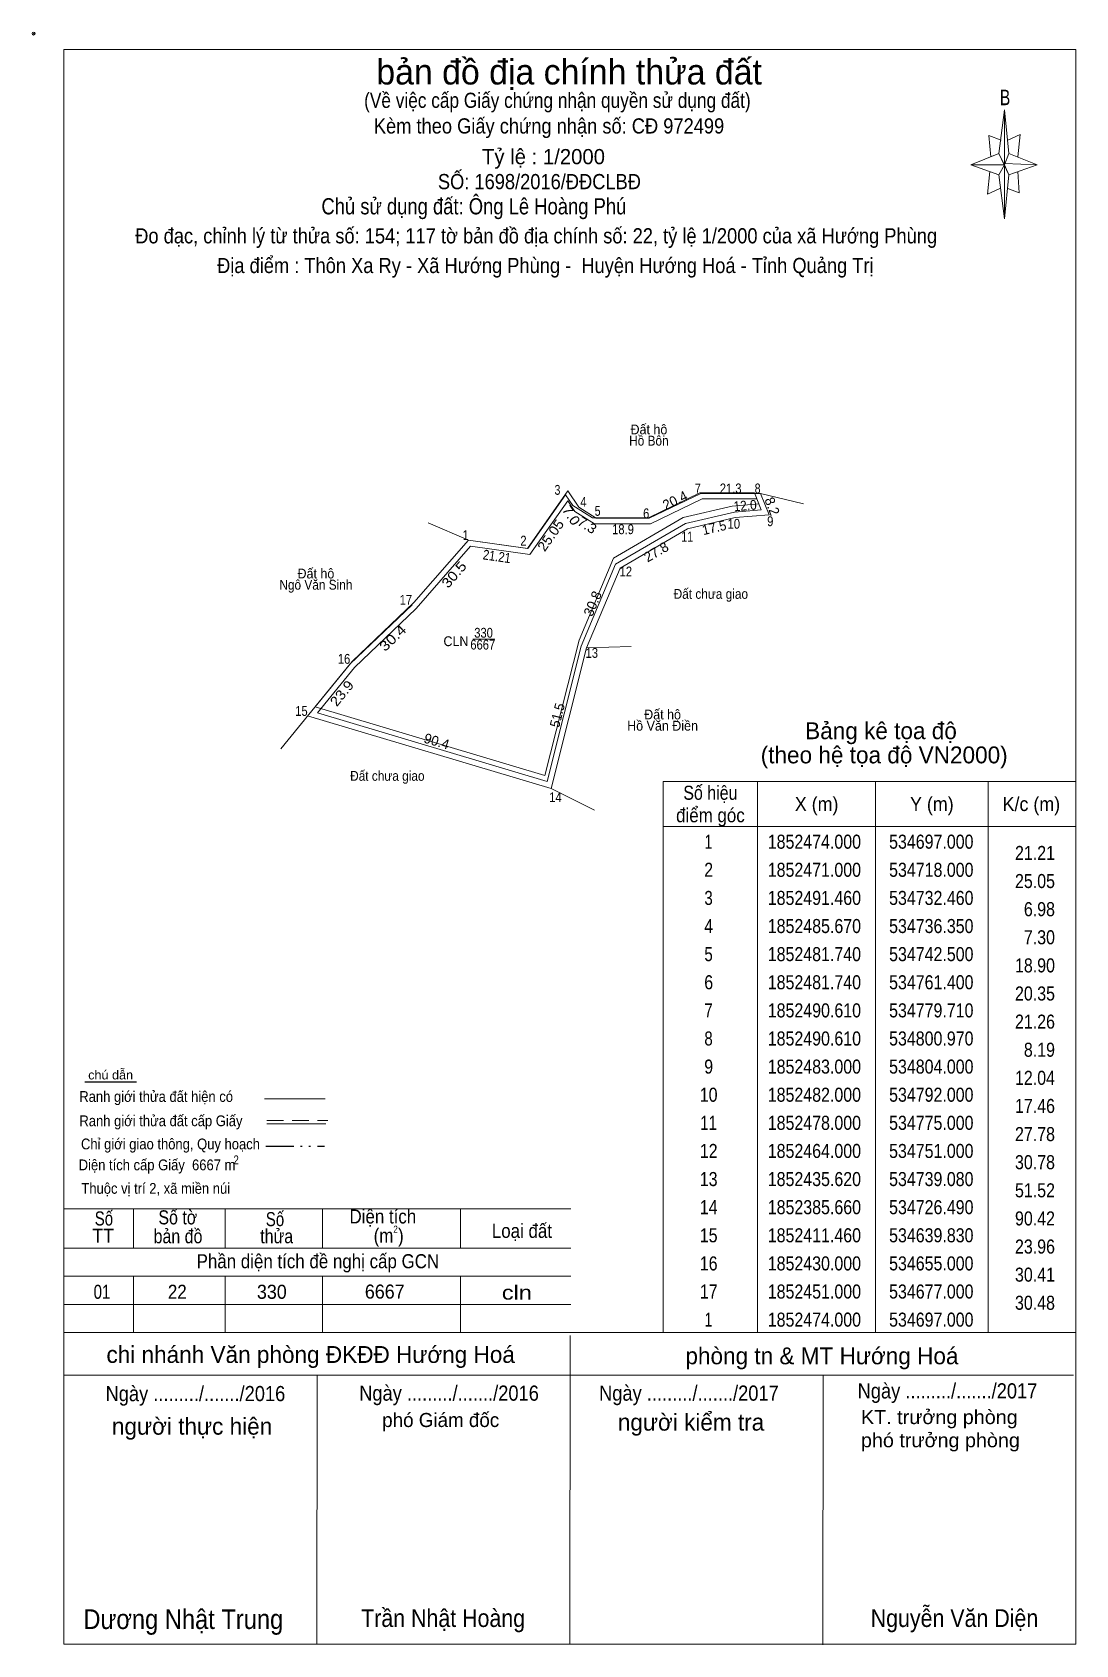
# Model space of a CAD drawing. Header units: metres. Extents: x 532797 to 534913, y 1852062 to 1852655.
# Drawn here: x 534542 to 534913, y 1852081 to 1852655 of the extents above; entities that cross this region are included whole.
import ezdxf
from ezdxf.enums import TextEntityAlignment as Align

# ---------------------------------------------------------------- set-up
doc = ezdxf.new("R2010")
doc.units = ezdxf.units.M
doc.header["$LTSCALE"] = 2
doc.header["$PDMODE"] = 32
doc.header["$PDSIZE"] = 1
for name, pattern in [('DASH_DOUBLE_DOT', [9.2, 5, -1.2, 0.3, -1.2, 0.3, -1.2]), ('DOTTED', [1.5, 0.3, -1.2]), ('MEDIUM_DASHED', [4.5, 3, -1.5])]:
    doc.linetypes.add(name, pattern=pattern)
for name, color, linetype, lineweight in [('1', 7, 'DOTTED', 13), ('10', 7, 'Continuous', 13), ('11', 7, 'Continuous', 13), ('15', 7, 'Continuous', 13), ('16', 7, 'Continuous', 25), ('17', 7, 'Continuous', 13), ('5', 7, 'Continuous', 13), ('6', 7, 'Continuous', 13), ('63', 7, 'Continuous', 13)]:
    doc.layers.add(name, color=color, linetype=linetype, lineweight=lineweight)
doc.layers.add('34', color=7, linetype='Continuous')

msp = doc.modelspace()

# ---------------------------------------------------------------- texts
at = {"layer": '1'}
for s, height, width, p in [('330', 3.5, 0.85, (534702.42, 1852439.27)), ('CLN', 3.5, 0.95, (534692.6, 1852436.27)), ('6667', 3.5, 0.85, (534702.135, 1852435.06)), ('2', 2.5, 0.85, (534671.105, 1852227.64))]:
    msp.add_text(s, height=height, dxfattribs=dict(at, width=width)).set_placement(p, align=Align.CENTER)
at = {"layer": '16', "width": 0.8}
msp.add_text('2', height=3.2, dxfattribs=at).set_placement((534614.385, 1852251.92), align=Align.CENTER)
at = {"layer": '34', "width": 0.85}
msp.add_text('Chủ sử dụng đất: Ông Lê Hoàng Phú', height=5.76, dxfattribs=at).set_placement((534644.73, 1852589.84))
at = {"layer": '5'}
for s, height, p in [('bản đồ địa chính thửa đất', 9, (534732.855, 1852636.04)), ('Tỷ lệ : 1/2000', 5.4, (534723.74, 1852607.68))]:
    msp.add_text(s, height=height, dxfattribs=at).set_placement(p, align=Align.CENTER)
for s, height, width, p in [('(Về việc cấp Giấy chứng nhận quyền sử dụng đất)', 5.4, 0.85, (534728.69, 1852627.72)), ('B', 5.51, 0.75, (534887.97, 1852628.68)), ('Kèm theo Giấy chứng nhận số: CĐ 972499', 5.4, 0.9, (534725.71, 1852618.6)), ('SỐ: 1698/2016/ĐĐCLBĐ', 5.4, 0.9, (534722.29, 1852598.8)), ('Đo đạc, chỉnh lý từ thửa số: 154; 117 tờ bản đồ địa chính số: 22, tỷ lệ 1/2000 của xã Hướng Phùng', 5.4, 0.9, (534721.135, 1852579.52)), ('Địa điểm : Thôn Xa Ry - Xã Hướng Phùng -  Huyện Hướng Hoá - Tỉnh Quảng Trị ', 5.4, 0.9, (534725.305, 1852568.96)), ('chú dẫn', 3.199, 1.05, (534569.725, 1852282.16)), ('Ranh giới thửa đất hiện có ', 3.84, 0.9, (534586.565, 1852274.16)), ('Ranh giới thửa đất cấp Giấy', 3.84, 0.9, (534587.63, 1852265.52)), ('Chỉ giới giao thông, Quy hoạch', 3.84, 0.9, (534591.01, 1852257.28)), ('Diện tích cấp Giấy  6667 m', 3.84, 0.9, (534586.235, 1852249.84)), ('Thuộc vị trí 2, xã miền núi', 3.84, 0.9, (534585.775, 1852241.48)), ('Số tờ', 5, 0.85, (534593.64, 1852230.6)), ('Diện tích', 5, 0.9, (534666.585, 1852230.92)), ('Số', 5, 0.8, (534567.33, 1852230.2)), ('Số', 5, 0.8, (534628.21, 1852229.96)), ('Loại đất', 5, 0.9, (534716.065, 1852225.8)), ('TT', 5, 0.95, (534567.065, 1852224.04)), ('bản đồ', 5, 0.85, (534593.695, 1852223.88)), ('thửa', 5, 0.85, (534628.815, 1852223.88)), ('(m )', 5, 0.9, (534668.65, 1852224.12)), ('Phần diện tích đề nghị cấp GCN', 5, 0.9, (534643.465, 1852215)), ('01', 5, 0.8, (534566.64, 1852204.12)), ('22', 5, 0.9, (534593.44, 1852204.12)), ('330', 5, 0.95, (534627.08, 1852204.12)), ('6667', 5, 0.95, (534667.25, 1852204.2)), ('cln', 5, 1.25, (534714.26, 1852203.84))]:
    msp.add_text(s, height=height, dxfattribs=dict(at, width=width)).set_placement(p, align=Align.CENTER)
at = {"layer": '6'}
for s, height, p in [('Bảng kê tọa độ ', 6, (534844.945, 1852403.18)), ('(theo hệ tọa độ VN2000)', 6, (534844.965, 1852394.58)), ('chi nhánh Văn phòng ĐKĐĐ Hướng Hoá', 6, (534640.905, 1852181.32)), ('phòng tn & MT Hướng Hoá', 6, (534822.815, 1852180.84)), ('người thực hiện', 6, (534598.705, 1852155.8)), ('phó Giám đốc', 5, (534687.17, 1852158.52)), ('người kiểm tra', 6, (534776.24, 1852157.24))]:
    msp.add_text(s, height=height, dxfattribs=at).set_placement(p, align=Align.CENTER)
for s, height, width, p in [('Ngày ........./......./2016', 5.4, 0.9, (534599.89, 1852167.72)), ('Ngày ........./......./2016', 5.4, 0.9, (534690.13, 1852167.88)), ('Ngày ........./......./2017', 5.4, 0.9, (534775.49, 1852167.88)), ('Ngày ........./......./2017', 5.4, 0.9, (534867.49, 1852168.68)), ('KT. trưởng phòng', 5, 1.05, (534864.59, 1852159.56)), ('phó trưởng phòng', 5, 1.05, (534864.965, 1852151.33)), ('Dương Nhật Trung', 7, 0.9, (534595.585, 1852086.68)), ('Trần Nhật Hoàng', 6.32, 0.9, (534688.025, 1852087.4)), ('Nguyễn Văn Diện', 6.32, 0.9, (534869.975, 1852087.4))]:
    msp.add_text(s, height=height, dxfattribs=dict(at, width=width)).set_placement(p, align=Align.CENTER)
at = {"layer": '63'}
for s, height, width, p in [('Hồ Bôn', 3.5, 0.9, (534761.25, 1852507.6)), ('Đất hộ', 3.5, 0.95, (534761.255, 1852511.6)), ('21.3', 3.5, 0.85, (534790.34, 1852490.61)), ('18.9', 3.5, 0.85, (534752.035, 1852476.09)), ('Ngô Văn Sinh', 3.5, 0.9, (534642.765, 1852456.35)), ('Đất hộ', 3.5, 0.95, (534642.765, 1852460.35)), ('Đất chưa giao', 3.5, 0.9, (534783.295, 1852453.11)), ('Đất hộ', 3.5, 0.95, (534766.115, 1852410.21)), ('Hồ Văn Điền', 3.5, 0.95, (534766.11, 1852406.21)), ('Đất chưa giao', 3.5, 0.9, (534668.175, 1852388.38)), ('Số hiệu', 5, 0.85, (534783.125, 1852381.62)), ('điểm góc', 5, 0.9, (534783.135, 1852373.62)), ('X (m)', 5, 0.95, (534820.93, 1852377.62)), ('Y (m)', 5, 0.95, (534861.93, 1852377.62)), ('K/c (m)', 5, 0.95, (534897.335, 1852377.62)), (' 1', 5, 0.75, (534781.73, 1852364.22)), ('1852474.000', 5, 0.85, (534820.13, 1852364.22)), ('534697.000', 5, 0.85, (534861.725, 1852364.22)), (' 2', 5, 0.85, (534781.73, 1852354.22)), ('1852471.000', 5, 0.85, (534820.13, 1852354.22)), ('534718.000', 5, 0.85, (534861.725, 1852354.22)), (' 3', 5, 0.8, (534781.735, 1852344.22)), ('1852491.460', 5, 0.85, (534820.13, 1852344.22)), ('534732.460', 5, 0.85, (534861.725, 1852344.22)), (' 4', 5, 0.85, (534781.73, 1852334.22)), ('1852485.670', 5, 0.85, (534820.13, 1852334.22)), ('534736.350', 5, 0.85, (534861.725, 1852334.22)), (' 5', 5, 0.8, (534781.735, 1852324.22)), ('1852481.740', 5, 0.85, (534820.13, 1852324.22)), ('534742.500', 5, 0.85, (534861.725, 1852324.22)), (' 6', 5, 0.85, (534781.735, 1852314.22)), ('1852481.740', 5, 0.85, (534820.13, 1852314.22)), ('534761.400', 5, 0.85, (534861.725, 1852314.22)), (' 7', 5, 0.8, (534781.73, 1852304.22)), ('1852490.610', 5, 0.85, (534820.13, 1852304.22)), ('534779.710', 5, 0.85, (534861.725, 1852304.22)), (' 8', 5, 0.8, (534781.73, 1852294.22)), ('1852490.610', 5, 0.85, (534820.13, 1852294.22)), ('534800.970', 5, 0.85, (534861.725, 1852294.22)), (' 9', 5, 0.85, (534781.73, 1852284.22)), ('1852483.000', 5, 0.85, (534820.13, 1852284.22)), ('534804.000', 5, 0.85, (534861.725, 1852284.22)), (' 10', 5, 0.85, (534781.725, 1852274.22)), ('1852482.000', 5, 0.85, (534820.13, 1852274.22)), ('534792.000', 5, 0.85, (534861.725, 1852274.22)), (' 11', 5, 0.8, (534781.725, 1852264.22)), ('1852478.000', 5, 0.85, (534820.13, 1852264.22)), ('534775.000', 5, 0.85, (534861.725, 1852264.22)), (' 12', 5, 0.85, (534781.735, 1852254.22)), ('1852464.000', 5, 0.85, (534820.13, 1852254.22)), ('534751.000', 5, 0.85, (534861.725, 1852254.22)), (' 13', 5, 0.85, (534781.73, 1852244.22)), ('1852435.620', 5, 0.85, (534820.13, 1852244.22)), ('534739.080', 5, 0.85, (534861.725, 1852244.22)), (' 14', 5, 0.85, (534781.725, 1852234.22)), ('1852385.660', 5, 0.85, (534820.13, 1852234.22)), ('534726.490', 5, 0.85, (534861.725, 1852234.22)), (' 15', 5, 0.85, (534781.73, 1852224.22)), ('1852411.460', 5, 0.85, (534820.13, 1852224.22)), ('534639.830', 5, 0.85, (534861.725, 1852224.22)), (' 16', 5, 0.85, (534781.73, 1852214.22)), ('1852430.000', 5, 0.85, (534820.13, 1852214.22)), ('534655.000', 5, 0.85, (534861.725, 1852214.22)), (' 17', 5, 0.85, (534781.735, 1852204.22)), ('1852451.000', 5, 0.85, (534820.13, 1852204.22)), ('534677.000', 5, 0.85, (534861.725, 1852204.22)), (' 1', 5, 0.75, (534781.73, 1852194.22)), ('1852474.000', 5, 0.85, (534820.13, 1852194.22)), ('534697.000', 5, 0.85, (534861.725, 1852194.22))]:
    msp.add_text(s, height=height, dxfattribs=dict(at, width=width)).set_placement(p, align=Align.CENTER)
for s, height, width, p in [(' 7', 3.5, 0.8, (534779.71, 1852490.61)), (' 8', 3.5, 0.8, (534800.97, 1852490.61)), (' 3', 3.5, 0.8, (534729.75, 1852490.1)), (' 4', 3.5, 0.85, (534739.06, 1852485.85)), (' 5', 3.5, 0.8, (534744.04, 1852482.63)), (' 6', 3.5, 0.85, (534761.4, 1852481.74)), (' 1', 3.5, 0.75, (534697, 1852474)), (' 11', 3.5, 0.8, (534776.96, 1852473.46)), (' 10', 3.5, 0.85, (534793.68, 1852478.03)), (' 9', 3.5, 0.85, (534805.54, 1852478.94)), (' 2', 3.5, 0.85, (534717.72, 1852472.03)), (' 12', 3.5, 0.85, (534755.25, 1852461.06)), (' 17', 3.5, 0.85, (534677, 1852451)), (' 16', 3.5, 0.85, (534655, 1852430)), (' 13', 3.5, 0.85, (534743.14, 1852432.11)), (' 15', 3.5, 0.85, (534639.83, 1852411.46)), (' 14', 3.5, 0.85, (534730.23, 1852380.79)), ('21.21', 5, 0.85, (534905.73, 1852360.22)), ('25.05', 5, 0.85, (534905.73, 1852350.22)), ('6.98', 5, 0.85, (534905.73, 1852340.22)), ('7.30', 5, 0.85, (534905.73, 1852330.22)), ('18.90', 5, 0.85, (534905.73, 1852320.22)), ('20.35', 5, 0.85, (534905.73, 1852310.22)), ('21.26', 5, 0.85, (534905.73, 1852300.22)), ('8.19', 5, 0.85, (534905.73, 1852290.22)), ('12.04', 5, 0.85, (534905.73, 1852280.22)), ('17.46', 5, 0.85, (534905.73, 1852270.22)), ('27.78', 5, 0.85, (534905.73, 1852260.22)), ('30.78', 5, 0.85, (534905.73, 1852250.22)), ('51.52', 5, 0.85, (534905.73, 1852240.22)), ('90.42', 5, 0.85, (534905.73, 1852230.22)), ('23.96', 5, 0.85, (534905.73, 1852220.22)), ('30.41', 5, 0.85, (534905.73, 1852210.22)), ('30.48', 5, 0.85, (534905.73, 1852200.22))]:
    msp.add_text(s, height=height, dxfattribs=dict(at, width=width)).set_placement(p, align=Align.RIGHT)
for s, rotation, p in [('20.4', 25.847, (534771.312, 1852486.549)), ('8.2', 291.71, (534803.481, 1852485.367)), ('27.8', 30.256, (534764.723, 1852468.279)), ('30.8', 67.217, (534742.846, 1852450.722)), ('90.4', 343.421, (534685.251, 1852400.746))]:
    msp.add_text(s, height=3.5, rotation=rotation, dxfattribs=at).set_placement(p, align=Align.CENTER)
for s, rotation, width, p in [('12.0', 4.764, 0.9, (534795.635, 1852484.53)), ('7.0', 303.895, 1.1, (534732.156, 1852481.781)), ('25.05', 54.749, 1.05, (534727.721, 1852474.67)), ('7.3', 327.42, 1.05, (534738.363, 1852477.811)), ('17.5', 13.241, 0.95, (534784.874, 1852476.732)), ('30.5', 48.991, 1.15, (534693.241, 1852460.562)), ('21.21', 351.87, 0.85, (534706.913, 1852466.472)), ('30.4', 43.668, 1.2, (534671.312, 1852437.907)), ('23.9', 50.709, 1.1, (534653.355, 1852418.377)), ('51.5', 75.856, 0.95, (534730.354, 1852411.282))]:
    msp.add_text(s, height=3.5, rotation=rotation, dxfattribs=dict(at, width=width)).set_placement(p, align=Align.CENTER)

# ---------------------------------------------------------------- linework, layer by layer
at = {"layer": '10'}
for p, q in [((534816.25, 1852486.93), (534800.97, 1852490.61)), ((534754.92, 1852436.2), (534739.08, 1852435.62))]:
    msp.add_line(p, q, dxfattribs=at)
msp.add_lwpolyline([(534697, 1852474), (534718.14, 1852470.98), (534731.63, 1852490.07), (534734.13, 1852486.34), (534741.13, 1852481.87), (534761.07, 1852481.87), (534779.38, 1852490.74), (534798.82, 1852490.74), (534800.35, 1852486.9), (534790.9, 1852486.11), (534773.46, 1852482.01), (534748.62, 1852467.52), (534736.39, 1852438.39), (534724.27, 1852390.3), (534642.49, 1852414.65), (534655.68, 1852430.77), (534677.66, 1852451.75)], close=True, dxfattribs=at)
msp.add_lwpolyline([(534739.08, 1852435.62), (534726.49, 1852385.66), (534741.86, 1852377.88)], dxfattribs=at)
at = {"layer": '11'}
msp.add_lwpolyline([(534697.79, 1852471.87), (534718.93, 1852468.85), (534732.42, 1852487.94), (534734.92, 1852484.21), (534741.92, 1852479.74), (534761.86, 1852479.74), (534780.17, 1852488.61), (534799.61, 1852488.61), (534801.14, 1852484.77), (534791.69, 1852483.98), (534774.25, 1852479.88), (534749.41, 1852465.39), (534737.18, 1852436.26), (534725.06, 1852388.17), (534643.28, 1852412.52), (534656.47, 1852428.64), (534678.45, 1852449.62)], close=True, dxfattribs=at)
at = {"layer": '15'}
msp.add_line((534682.7, 1852480.13), (534697, 1852474), dxfattribs=at)
for points in [[(534800.97, 1852490.61), (534804, 1852483), (534792, 1852482), (534775, 1852478), (534751, 1852464), (534739.08, 1852435.62), (534726.49, 1852385.66), (534639.83, 1852411.46)], [(534697, 1852474), (534718, 1852471), (534732.46, 1852491.46), (534736.35, 1852485.67), (534742.5, 1852481.74), (534761.4, 1852481.74), (534779.71, 1852490.61), (534800.97, 1852490.61)], [(534677, 1852451), (534655, 1852430), (534630.26, 1852399.76)]]:
    msp.add_lwpolyline(points, dxfattribs=at)
at = {"layer": '16'}
msp.add_line((534578.93, 1852281.2), (534560.49, 1852281.2), dxfattribs=at)
at = {"layer": '17'}
for p, q in [((534733.13, 1852081.16), (534733.21, 1852191.08)), ((534643.13, 1852081.24), (534643.21, 1852176.92)), ((534823.13, 1852081.08), (534823.21, 1852176.92))]:
    msp.add_line(p, q, dxfattribs=at)
at = {"layer": '5'}
for p, q in [((534885.77, 1852611.48), (534887.77, 1852627.08)), ((534889.37, 1852611.48), (534899.37, 1852607.48)), ((534885.77, 1852603.88), (534875.77, 1852607.48)), ((534889.37, 1852603.88), (534887.77, 1852588.28)), ((534892.57, 1852605.08), (534892.97, 1852597.48)), ((534892.97, 1852597.48), (534888.97, 1852599.08)), ((534624.49, 1852275.28), (534646.01, 1852275.28)), ((534625.29, 1852266.32), (534646.33, 1852266.32)), ((534553.13, 1852236.12), (534733.45, 1852236.12)), ((534577.85, 1852236.12), (534577.85, 1852222.36)), ((534610.49, 1852236.12), (534610.49, 1852222.12)), ((534645.05, 1852236.12), (534645.05, 1852222.12)), ((534694.25, 1852236.12), (534694.25, 1852222.12)), ((534553.13, 1852222.12), (534733.45, 1852222.12)), ((534553.13, 1852212.12), (534733.45, 1852212.12)), ((534577.85, 1852212.12), (534577.85, 1852192.12)), ((534610.49, 1852212.12), (534610.49, 1852192.12)), ((534645.05, 1852212.12), (534645.05, 1852192.12)), ((534694.25, 1852212.12), (534694.25, 1852192.12)), ((534553.13, 1852202.12), (534733.45, 1852202.12)), ((534553.13, 1852192.12), (534733.45, 1852192.12))]:
    msp.add_line(p, q, dxfattribs=at)
at = {"layer": '5', "linetype": 'MEDIUM_DASHED'}
msp.add_line((534625.29, 1852267.6), (534647.05, 1852267.6), dxfattribs=at)
at = {"layer": '5', "linetype": 'DASH_DOUBLE_DOT', "lineweight": 25}
msp.add_line((534624.89, 1852258.4), (534645.81, 1852258.4), dxfattribs=at)
at = {"layer": '5'}
for points in [[(534553.13, 1852648.52), (534913.13, 1852648.52), (534913.13, 1852081.32), (534553.13, 1852081.32)], [(534887.77, 1852627.08), (534889.37, 1852611.48), (534887.77, 1852607.48)], [(534887.77, 1852607.48), (534875.77, 1852607.48), (534885.77, 1852611.48), (534889.37, 1852603.88), (534899.37, 1852607.48), (534887.77, 1852607.88)], [(534887.77, 1852607.48), (534887.77, 1852588.28), (534885.77, 1852603.88)]]:
    msp.add_lwpolyline(points, close=True, dxfattribs=at)
for points in [[(534886.57, 1852616.28), (534882.17, 1852617.88), (534882.97, 1852610.28)], [(534888.97, 1852616.28), (534893.37, 1852618.28), (534892.57, 1852610.28)], [(534887.77, 1852607.48), (534885.77, 1852611.48), (534875.77, 1852607.48)], [(534882.57, 1852605.08), (534881.77, 1852597.08), (534886.17, 1852599.08)], [(534887.77, 1852607.48), (534889.37, 1852603.88), (534899.37, 1852607.48)]]:
    msp.add_lwpolyline(points, dxfattribs=at)
msp.add_point((534542.33, 1852654.12), dxfattribs=at)
at = {"layer": '6'}
for p, q in [((534553.13, 1852192.12), (534913.13, 1852192.12)), ((534553.13, 1852176.92), (534912.33, 1852176.92)), ((534913.13, 1852081.32), (534553.13, 1852081.32))]:
    msp.add_line(p, q, dxfattribs=at)
at = {"layer": '63'}
for p, q in [((534698.63, 1852438.77), (534706.39, 1852438.77)), ((534799.93, 1852388.12), (534799.93, 1852192.12)), ((534841.93, 1852388.12), (534841.93, 1852192.12)), ((534881.93, 1852388.12), (534881.93, 1852192.12)), ((534766.33, 1852372.12), (534913.13, 1852372.12))]:
    msp.add_line(p, q, dxfattribs=at)
msp.add_lwpolyline([(534766.33, 1852388.12), (534913.13, 1852388.12), (534913.13, 1852192.12), (534766.33, 1852192.12)], close=True, dxfattribs=at)

msp.set_redraw_order([(e.dxf.handle, doc.entitydb.next_handle()) for e in msp.query("TEXT MTEXT ATTDEF DIMENSION ARC_DIMENSION")])  # texts and dimensions are drawn at this point

doc.saveas('drawing.dxf')
